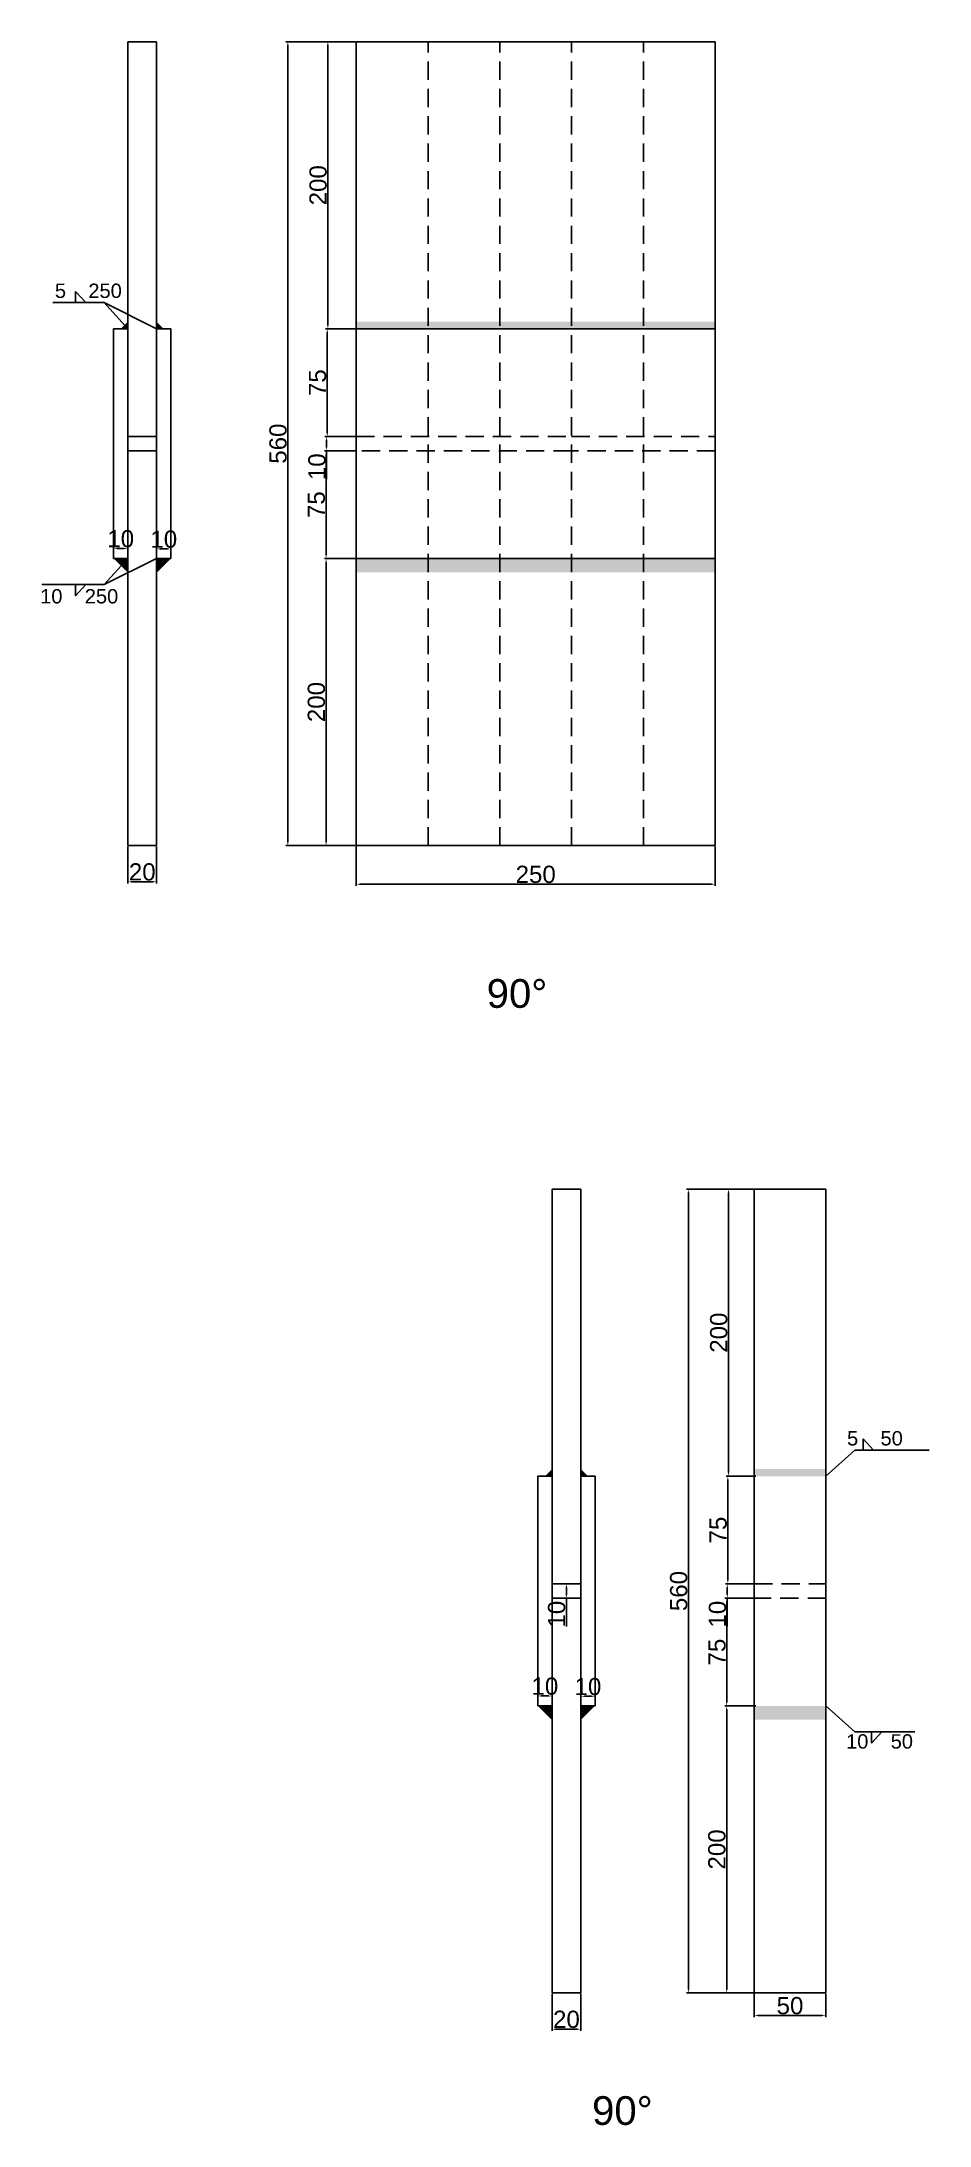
# Model space of a CAD drawing. Header units: millimetres. Extents: x 1455 to 24185, y -7314 to 4772.
# Drawn here: x 15254 to 15872, y -6261 to -4809 of the extents above; entities that cross this region are included whole.
import ezdxf

# ---------------------------------------------------------------- set-up
doc = ezdxf.new("R2010")
doc.units = ezdxf.units.MM
doc.linetypes.add('DASHED', pattern=[19.05, 12.7, -6.35])
doc.layers.add('焊缝', color=250, linetype='Continuous')
doc.styles.get("Standard").update_dxf_attribs({"font": 'arial.ttf'})
doc.dimstyles.new('ISO-25-JHF', dxfattribs={"dimtxt": 12, "dimasz": 2.5, "dimexe": 1.25, "dimexo": 0.625, "dimtad": 1, "dimtxsty": 'Standard', "dimcen": 2.5, "dimadec": 0, "dimazin": 0, "dimtfac": 1, "dimtmove": 0, "dimatfit": 3, "dimfxl": 1, "dimarcsym": 0})

msp = doc.modelspace()

# ---------------------------------------------------------------- texts
for s, width, insert, char_height, attachment_point in [('5    250', 68.30832, (15263.361, -4977.91), 10, 1), ('\\pt0;10    250', 68.30832, (15253.1, -5200.861), 10, 7), ('90° ', 70.10425, (15564.041, -5462.414), 20, 1), ('5    50', 68.30832, (15815.025, -5777.291), 10, 1), ('10    50', 68.30832, (15814.332, -5998.577), 10, 7), ('90° ', 70.10425, (15637.45, -6240.603), 20, 1)]:
    msp.add_mtext_dynamic_manual_height_columns(s, width=width, gutter_width=12.5, heights=[0], dxfattribs=dict(insert=insert, char_height=char_height, attachment_point=attachment_point))

# ---------------------------------------------------------------- blocks, each defined once
blk = doc.blocks.new('*D2009')
at = {"color": 0, "lineweight": -2, "transparency": 16777216}
for p, q in [((15751.6, -5608.7), (15731.2, -5608.7)), ((15732.4, -5611.2), (15732.4, -5806.2)), ((15751.6, -5808.7), (15731.2, -5808.7))]:
    blk.add_line(p, q, dxfattribs=at)
at = {"color": 0, "transparency": 16777216}
for points in [[(15732, -5611.2), (15732.9, -5611.2), (15732.4, -5608.7)], [(15732, -5806.2), (15732.9, -5806.2), (15732.4, -5808.7)]]:
    blk.add_solid(points, dxfattribs=at)
at = {"layer": 'Defpoints', "color": 0, "transparency": 16777216}
for p in [(15752.2, -5608.7), (15732.4, -5808.7), (15752.2, -5808.7)]:
    blk.add_point(p, dxfattribs=at)
at = {"color": 0, "transparency": 16777216, "insert": (15725.7, -5708.7), "char_height": 12, "attachment_point": 5, "rotation": 90}
blk.add_mtext('200', dxfattribs=at)
blk = doc.blocks.new('*D2010')
at = {"color": 0, "lineweight": -2, "transparency": 16777216}
for p, q in [((15751.6, -5808.7), (15730.8, -5808.7)), ((15732, -5811.2), (15732, -5881.2)), ((15751.6, -5883.7), (15730.8, -5883.7))]:
    blk.add_line(p, q, dxfattribs=at)
at = {"color": 0, "transparency": 16777216}
for points in [[(15731.6, -5811.2), (15732.4, -5811.2), (15732, -5808.7)], [(15731.6, -5881.2), (15732.4, -5881.2), (15732, -5883.7)]]:
    blk.add_solid(points, dxfattribs=at)
at = {"layer": 'Defpoints', "color": 0, "transparency": 16777216}
for p in [(15752.2, -5808.7), (15732, -5883.7), (15752.2, -5883.7)]:
    blk.add_point(p, dxfattribs=at)
at = {"color": 0, "transparency": 16777216, "insert": (15725.3, -5846.2), "char_height": 12, "attachment_point": 5, "rotation": 90}
blk.add_mtext('75', dxfattribs=at)
blk = doc.blocks.new('*D2011')
at = {"color": 0, "lineweight": -2, "transparency": 16777216}
for p, q in [((15751.6, -5883.7), (15730.4, -5883.7)), ((15731.6, -5886.2), (15731.6, -5891.2)), ((15751.6, -5893.7), (15730.4, -5893.7)), ((15731.6, -5893.7), (15731.6, -5913.4))]:
    blk.add_line(p, q, dxfattribs=at)
at = {"color": 0, "transparency": 16777216}
for points in [[(15731.2, -5886.2), (15732, -5886.2), (15731.6, -5883.7)], [(15731.2, -5891.2), (15732, -5891.2), (15731.6, -5893.7)]]:
    blk.add_solid(points, dxfattribs=at)
at = {"layer": 'Defpoints', "color": 0, "transparency": 16777216}
for p in [(15752.2, -5883.7), (15731.6, -5893.7), (15752.2, -5893.7)]:
    blk.add_point(p, dxfattribs=at)
at = {"color": 0, "transparency": 16777216, "insert": (15724.8, -5904.8), "char_height": 12, "attachment_point": 5, "rotation": 90}
blk.add_mtext('10', dxfattribs=at)
blk = doc.blocks.new('*D2012')
at = {"color": 0, "lineweight": -2, "transparency": 16777216}
for p, q in [((15751.6, -5893.7), (15729.9, -5893.7)), ((15731.2, -5896.2), (15731.2, -5966.2)), ((15751.6, -5968.7), (15729.9, -5968.7))]:
    blk.add_line(p, q, dxfattribs=at)
at = {"color": 0, "transparency": 16777216}
for points in [[(15730.8, -5896.2), (15731.6, -5896.2), (15731.2, -5893.7)], [(15730.8, -5966.2), (15731.6, -5966.2), (15731.2, -5968.7)]]:
    blk.add_solid(points, dxfattribs=at)
at = {"layer": 'Defpoints', "color": 0, "transparency": 16777216}
for p in [(15752.2, -5893.7), (15731.2, -5968.7), (15752.2, -5968.7)]:
    blk.add_point(p, dxfattribs=at)
at = {"color": 0, "transparency": 16777216, "insert": (15724.5, -5931.2), "char_height": 12, "attachment_point": 5, "rotation": 90}
blk.add_mtext('75', dxfattribs=at)
blk = doc.blocks.new('*D2013')
at = {"color": 0, "lineweight": -2, "transparency": 16777216}
for p, q in [((15751.6, -5968.7), (15729.9, -5968.7)), ((15731.2, -5971.2), (15731.2, -6166.2)), ((15751.6, -6168.7), (15729.9, -6168.7))]:
    blk.add_line(p, q, dxfattribs=at)
at = {"color": 0, "transparency": 16777216}
for points in [[(15730.8, -5971.2), (15731.6, -5971.2), (15731.2, -5968.7)], [(15730.8, -6166.2), (15731.6, -6166.2), (15731.2, -6168.7)]]:
    blk.add_solid(points, dxfattribs=at)
at = {"layer": 'Defpoints', "color": 0, "transparency": 16777216}
for p in [(15752.2, -5968.7), (15731.2, -6168.7), (15752.2, -6168.7)]:
    blk.add_point(p, dxfattribs=at)
at = {"color": 0, "transparency": 16777216, "insert": (15724.4, -6068.7), "char_height": 12, "attachment_point": 5, "rotation": 90}
blk.add_mtext('200', dxfattribs=at)
blk = doc.blocks.new('*D2014')
at = {"color": 0, "lineweight": -2, "transparency": 16777216}
for p, q in [((15751.6, -5608.7), (15703.3, -5608.7)), ((15704.5, -5611.2), (15704.5, -6166.2)), ((15751.6, -6168.7), (15703.3, -6168.7))]:
    blk.add_line(p, q, dxfattribs=at)
at = {"color": 0, "transparency": 16777216}
for points in [[(15704.1, -5611.2), (15704.9, -5611.2), (15704.5, -5608.7)], [(15704.1, -6166.2), (15704.9, -6166.2), (15704.5, -6168.7)]]:
    blk.add_solid(points, dxfattribs=at)
at = {"layer": 'Defpoints', "color": 0, "transparency": 16777216}
for p in [(15752.2, -5608.7), (15704.5, -6168.7), (15752.2, -6168.7)]:
    blk.add_point(p, dxfattribs=at)
at = {"color": 0, "transparency": 16777216, "insert": (15697.8, -5888.7), "char_height": 12, "attachment_point": 5, "rotation": 90}
blk.add_mtext('560', dxfattribs=at)
blk = doc.blocks.new('*D2015')
at = {"color": 0, "lineweight": -2, "transparency": 16777216}
for p, q in [((15750.3, -6169.3), (15750.3, -6185.6)), ((15800.3, -6169.3), (15800.3, -6185.6)), ((15752.8, -6184.3), (15797.8, -6184.3))]:
    blk.add_line(p, q, dxfattribs=at)
at = {"color": 0, "transparency": 16777216}
for points in [[(15752.8, -6183.9), (15752.8, -6184.7), (15750.3, -6184.3)], [(15797.8, -6183.9), (15797.8, -6184.7), (15800.3, -6184.3)]]:
    blk.add_solid(points, dxfattribs=at)
at = {"layer": 'Defpoints', "color": 0, "transparency": 16777216}
for p in [(15750.3, -6168.7), (15800.3, -6168.7), (15800.3, -6184.3)]:
    blk.add_point(p, dxfattribs=at)
at = {"color": 0, "transparency": 16777216, "insert": (15775.3, -6177.6), "char_height": 12, "attachment_point": 5}
blk.add_mtext('50', dxfattribs=at)
blk = doc.blocks.new('*D2400')
at = {"color": 0, "lineweight": -2, "transparency": 16777216}
for p, q in [((15609.6, -6169.3), (15609.6, -6195.1)), ((15629.6, -6169.3), (15629.6, -6195.1)), ((15612.1, -6193.9), (15627.1, -6193.9))]:
    blk.add_line(p, q, dxfattribs=at)
at = {"color": 0, "transparency": 16777216}
for points in [[(15612.1, -6193.5), (15612.1, -6194.3), (15609.6, -6193.9)], [(15627.1, -6193.5), (15627.1, -6194.3), (15629.6, -6193.9)]]:
    blk.add_solid(points, dxfattribs=at)
at = {"layer": 'Defpoints', "color": 0, "transparency": 16777216}
for p in [(15609.6, -6168.7), (15629.6, -6168.7), (15629.6, -6193.9)]:
    blk.add_point(p, dxfattribs=at)
at = {"color": 0, "transparency": 16777216, "insert": (15619.6, -6187.1), "char_height": 12, "attachment_point": 5}
blk.add_mtext('20', dxfattribs=at)
blk = doc.blocks.new('*D2401')
at = {"color": 0, "lineweight": -2, "transparency": 16777216}
for p, q in [((15599.6, -5968), (15599.6, -5960.5)), ((15602.1, -5961.8), (15607.1, -5961.8)), ((15609.6, -5968), (15609.6, -5960.5))]:
    blk.add_line(p, q, dxfattribs=at)
at = {"color": 0, "transparency": 16777216}
for points in [[(15602.1, -5961.4), (15602.1, -5962.2), (15599.6, -5961.8)], [(15607.1, -5961.4), (15607.1, -5962.2), (15609.6, -5961.8)]]:
    blk.add_solid(points, dxfattribs=at)
at = {"layer": 'Defpoints', "color": 0, "transparency": 16777216}
for p in [(15609.6, -5961.8), (15599.6, -5968.7), (15609.6, -5968.7)]:
    blk.add_point(p, dxfattribs=at)
at = {"color": 0, "transparency": 16777216, "insert": (15604.6, -5955), "char_height": 12, "attachment_point": 5}
blk.add_mtext('10', dxfattribs=at)
blk = doc.blocks.new('*D2402')
at = {"color": 0, "lineweight": -2, "transparency": 16777216}
for p, q in [((15629.6, -5968), (15629.6, -5960.8)), ((15632.1, -5962), (15637.1, -5962)), ((15639.6, -5968), (15639.6, -5960.8))]:
    blk.add_line(p, q, dxfattribs=at)
at = {"color": 0, "transparency": 16777216}
for points in [[(15632.1, -5961.6), (15632.1, -5962.4), (15629.6, -5962)], [(15637.1, -5961.6), (15637.1, -5962.4), (15639.6, -5962)]]:
    blk.add_solid(points, dxfattribs=at)
at = {"layer": 'Defpoints', "color": 0, "transparency": 16777216}
for p in [(15639.6, -5962), (15629.6, -5968.7), (15639.6, -5968.7)]:
    blk.add_point(p, dxfattribs=at)
at = {"color": 0, "transparency": 16777216, "insert": (15634.6, -5955.3), "char_height": 12, "attachment_point": 5}
blk.add_mtext('10', dxfattribs=at)
blk = doc.blocks.new('*D2406')
at = {"color": 0, "lineweight": -2, "transparency": 16777216}
for p, q in [((15628.9, -5883.7), (15618.3, -5883.7)), ((15619.6, -5886.2), (15619.6, -5891.2)), ((15628.9, -5893.7), (15618.3, -5893.7)), ((15619.6, -5893.7), (15619.6, -5913.4))]:
    blk.add_line(p, q, dxfattribs=at)
at = {"color": 0, "transparency": 16777216}
for points in [[(15619.1, -5886.2), (15620, -5886.2), (15619.6, -5883.7)], [(15619.1, -5891.2), (15620, -5891.2), (15619.6, -5893.7)]]:
    blk.add_solid(points, dxfattribs=at)
at = {"layer": 'Defpoints', "color": 0, "transparency": 16777216}
for p in [(15629.6, -5883.7), (15619.6, -5893.7), (15629.6, -5893.7)]:
    blk.add_point(p, dxfattribs=at)
at = {"color": 0, "transparency": 16777216, "insert": (15612.8, -5904.8), "char_height": 12, "attachment_point": 5, "rotation": 90}
blk.add_mtext('10', dxfattribs=at)
blk = doc.blocks.new('*D2796')
at = {"color": 0, "lineweight": -2, "transparency": 16777216}
for p, q in [((15473.2, -5370), (15473.2, -5397.5)), ((15723.2, -5370), (15723.2, -5397.5)), ((15475.7, -5396.3), (15720.7, -5396.3))]:
    blk.add_line(p, q, dxfattribs=at)
at = {"color": 0, "transparency": 16777216}
for points in [[(15475.7, -5395.9), (15475.7, -5396.7), (15473.2, -5396.3)], [(15720.7, -5395.9), (15720.7, -5396.7), (15723.2, -5396.3)]]:
    blk.add_solid(points, dxfattribs=at)
at = {"layer": 'Defpoints', "color": 0, "transparency": 16777216}
for p in [(15473.2, -5369.4), (15723.2, -5369.4), (15723.2, -5396.3)]:
    blk.add_point(p, dxfattribs=at)
at = {"color": 0, "transparency": 16777216, "insert": (15598.2, -5389.5), "char_height": 12, "attachment_point": 5}
blk.add_mtext('250', dxfattribs=at)
blk = doc.blocks.new('*D2797')
at = {"color": 0, "lineweight": -2, "transparency": 16777216}
for p, q in [((15472.6, -4809.4), (15452.2, -4809.4)), ((15453.5, -4811.9), (15453.5, -5006.9)), ((15472.6, -5009.4), (15452.2, -5009.4))]:
    blk.add_line(p, q, dxfattribs=at)
at = {"color": 0, "transparency": 16777216}
for points in [[(15453, -4811.9), (15453.9, -4811.9), (15453.5, -4809.4)], [(15453, -5006.9), (15453.9, -5006.9), (15453.5, -5009.4)]]:
    blk.add_solid(points, dxfattribs=at)
at = {"layer": 'Defpoints', "color": 0, "transparency": 16777216}
for p in [(15473.2, -4809.4), (15453.5, -5009.4), (15473.2, -5009.4)]:
    blk.add_point(p, dxfattribs=at)
at = {"color": 0, "transparency": 16777216, "insert": (15446.7, -4909.4), "char_height": 12, "attachment_point": 5, "rotation": 90}
blk.add_mtext('200', dxfattribs=at)
blk = doc.blocks.new('*D2798')
at = {"color": 0, "lineweight": -2, "transparency": 16777216}
for p, q in [((15472.6, -5009.4), (15451.8, -5009.4)), ((15453, -5011.9), (15453, -5081.9)), ((15472.6, -5084.4), (15451.8, -5084.4))]:
    blk.add_line(p, q, dxfattribs=at)
at = {"color": 0, "transparency": 16777216}
for points in [[(15452.6, -5011.9), (15453.5, -5011.9), (15453, -5009.4)], [(15452.6, -5081.9), (15453.5, -5081.9), (15453, -5084.4)]]:
    blk.add_solid(points, dxfattribs=at)
at = {"layer": 'Defpoints', "color": 0, "transparency": 16777216}
for p in [(15473.2, -5009.4), (15453, -5084.4), (15473.2, -5084.4)]:
    blk.add_point(p, dxfattribs=at)
at = {"color": 0, "transparency": 16777216, "insert": (15446.3, -5046.9), "char_height": 12, "attachment_point": 5, "rotation": 90}
blk.add_mtext('75', dxfattribs=at)
blk = doc.blocks.new('*D2799')
at = {"color": 0, "lineweight": -2, "transparency": 16777216}
for p, q in [((15472.6, -5084.4), (15451.4, -5084.4)), ((15472.6, -5094.4), (15451.4, -5094.4)), ((15452.6, -5086.9), (15452.6, -5091.9)), ((15452.6, -5094.4), (15452.6, -5114.1))]:
    blk.add_line(p, q, dxfattribs=at)
at = {"color": 0, "transparency": 16777216}
for points in [[(15452.2, -5086.9), (15453, -5086.9), (15452.6, -5084.4)], [(15452.2, -5091.9), (15453, -5091.9), (15452.6, -5094.4)]]:
    blk.add_solid(points, dxfattribs=at)
at = {"layer": 'Defpoints', "color": 0, "transparency": 16777216}
for p in [(15452.6, -5094.4), (15473.2, -5084.4), (15473.2, -5094.4)]:
    blk.add_point(p, dxfattribs=at)
at = {"color": 0, "transparency": 16777216, "insert": (15445.9, -5105.5), "char_height": 12, "attachment_point": 5, "rotation": 90}
blk.add_mtext('10', dxfattribs=at)
blk = doc.blocks.new('*D2800')
at = {"color": 0, "lineweight": -2, "transparency": 16777216}
for p, q in [((15472.6, -5094.4), (15451, -5094.4)), ((15452.2, -5096.9), (15452.2, -5166.9)), ((15472.6, -5169.4), (15451, -5169.4))]:
    blk.add_line(p, q, dxfattribs=at)
at = {"color": 0, "transparency": 16777216}
for points in [[(15451.8, -5096.9), (15452.6, -5096.9), (15452.2, -5094.4)], [(15451.8, -5166.9), (15452.6, -5166.9), (15452.2, -5169.4)]]:
    blk.add_solid(points, dxfattribs=at)
at = {"layer": 'Defpoints', "color": 0, "transparency": 16777216}
for p in [(15473.2, -5094.4), (15452.2, -5169.4), (15473.2, -5169.4)]:
    blk.add_point(p, dxfattribs=at)
at = {"color": 0, "transparency": 16777216, "insert": (15445.5, -5131.9), "char_height": 12, "attachment_point": 5, "rotation": 90}
blk.add_mtext('75', dxfattribs=at)
blk = doc.blocks.new('*D2801')
at = {"color": 0, "lineweight": -2, "transparency": 16777216}
for p, q in [((15472.6, -5169.4), (15451, -5169.4)), ((15452.2, -5171.9), (15452.2, -5366.9)), ((15472.6, -5369.4), (15451, -5369.4))]:
    blk.add_line(p, q, dxfattribs=at)
at = {"color": 0, "transparency": 16777216}
for points in [[(15451.8, -5171.9), (15452.6, -5171.9), (15452.2, -5169.4)], [(15451.8, -5366.9), (15452.6, -5366.9), (15452.2, -5369.4)]]:
    blk.add_solid(points, dxfattribs=at)
at = {"layer": 'Defpoints', "color": 0, "transparency": 16777216}
for p in [(15473.2, -5169.4), (15452.2, -5369.4), (15473.2, -5369.4)]:
    blk.add_point(p, dxfattribs=at)
at = {"color": 0, "transparency": 16777216, "insert": (15445.5, -5269.4), "char_height": 12, "attachment_point": 5, "rotation": 90}
blk.add_mtext('200', dxfattribs=at)
blk = doc.blocks.new('*D2802')
at = {"color": 0, "lineweight": -2, "transparency": 16777216}
for p, q in [((15472.6, -4809.4), (15424.3, -4809.4)), ((15425.6, -4811.9), (15425.6, -5366.9)), ((15472.6, -5369.4), (15424.3, -5369.4))]:
    blk.add_line(p, q, dxfattribs=at)
at = {"color": 0, "transparency": 16777216}
for points in [[(15425.1, -4811.9), (15426, -4811.9), (15425.6, -4809.4)], [(15425.1, -5366.9), (15426, -5366.9), (15425.6, -5369.4)]]:
    blk.add_solid(points, dxfattribs=at)
at = {"layer": 'Defpoints', "color": 0, "transparency": 16777216}
for p in [(15473.2, -4809.4), (15425.6, -5369.4), (15473.2, -5369.4)]:
    blk.add_point(p, dxfattribs=at)
at = {"color": 0, "transparency": 16777216, "insert": (15418.8, -5089.4), "char_height": 12, "attachment_point": 5, "rotation": 90}
blk.add_mtext('560', dxfattribs=at)
blk = doc.blocks.new('*D2806')
at = {"color": 0, "lineweight": -2, "transparency": 16777216}
for p, q in [((15314.2, -5370), (15314.2, -5395.8)), ((15334.2, -5370), (15334.2, -5395.8)), ((15316.7, -5394.6), (15331.7, -5394.6))]:
    blk.add_line(p, q, dxfattribs=at)
at = {"color": 0, "transparency": 16777216}
for points in [[(15316.7, -5394.2), (15316.7, -5395), (15314.2, -5394.6)], [(15331.7, -5394.2), (15331.7, -5395), (15334.2, -5394.6)]]:
    blk.add_solid(points, dxfattribs=at)
at = {"layer": 'Defpoints', "color": 0, "transparency": 16777216}
for p in [(15314.2, -5369.4), (15334.2, -5369.4), (15334.2, -5394.6)]:
    blk.add_point(p, dxfattribs=at)
at = {"color": 0, "transparency": 16777216, "insert": (15324.2, -5387.8), "char_height": 12, "attachment_point": 5}
blk.add_mtext('20', dxfattribs=at)
blk = doc.blocks.new('*D2807')
at = {"color": 0, "lineweight": -2, "transparency": 16777216}
for p, q in [((15304.2, -5168.8), (15304.2, -5161.2)), ((15306.7, -5162.5), (15311.7, -5162.5)), ((15314.2, -5168.8), (15314.2, -5161.2))]:
    blk.add_line(p, q, dxfattribs=at)
at = {"color": 0, "transparency": 16777216}
for points in [[(15306.7, -5162.1), (15306.7, -5162.9), (15304.2, -5162.5)], [(15311.7, -5162.1), (15311.7, -5162.9), (15314.2, -5162.5)]]:
    blk.add_solid(points, dxfattribs=at)
at = {"layer": 'Defpoints', "color": 0, "transparency": 16777216}
for p in [(15314.2, -5162.5), (15304.2, -5169.4), (15314.2, -5169.4)]:
    blk.add_point(p, dxfattribs=at)
at = {"color": 0, "transparency": 16777216, "insert": (15309.2, -5155.7), "char_height": 12, "attachment_point": 5}
blk.add_mtext('10', dxfattribs=at)
blk = doc.blocks.new('*D2808')
at = {"color": 0, "lineweight": -2, "transparency": 16777216}
for p, q in [((15334.2, -5168.8), (15334.2, -5161.5)), ((15336.7, -5162.7), (15341.7, -5162.7)), ((15344.2, -5168.8), (15344.2, -5161.5))]:
    blk.add_line(p, q, dxfattribs=at)
at = {"color": 0, "transparency": 16777216}
for points in [[(15336.7, -5162.3), (15336.7, -5163.1), (15334.2, -5162.7)], [(15341.7, -5162.3), (15341.7, -5163.1), (15344.2, -5162.7)]]:
    blk.add_solid(points, dxfattribs=at)
at = {"layer": 'Defpoints', "color": 0, "transparency": 16777216}
for p in [(15344.2, -5162.7), (15334.2, -5169.4), (15344.2, -5169.4)]:
    blk.add_point(p, dxfattribs=at)
at = {"color": 0, "transparency": 16777216, "insert": (15339.2, -5156), "char_height": 12, "attachment_point": 5}
blk.add_mtext('10', dxfattribs=at)

# ---------------------------------------------------------------- dimensions: what is measured, and where the dimension line sits
for p1, p2, distance, picture, middle in [((15473.208, -4809.378), (15473.208, -5369.378), -47.646, '*D2802', (15418.81, -5089.378)), ((15473.208, -4809.378), (15473.208, -5009.378), -19.743, '*D2797', (15446.713, -4909.378)), ((15473.208, -5009.378), (15473.208, -5084.378), -20.16, '*D2798', (15446.321, -5046.878)), ((15473.208, -5094.378), (15473.208, -5169.378), -20.993, '*D2800', (15445.487, -5131.878)), ((15473.208, -5084.378), (15473.208, -5094.378), -20.577, '*D2799', (15445.879, -5105.512)), ((15473.208, -5169.378), (15473.208, -5369.378), -20.993, '*D2801', (15445.463, -5269.378)), ((15473.208, -5369.378), (15723.208, -5369.378), -26.894, '*D2796', (15598.208, -5389.52)), ((15752.178, -5608.674), (15752.178, -6168.674), -47.646, '*D2014', (15697.78, -5888.674)), ((15752.178, -5608.674), (15752.178, -5808.674), -19.743, '*D2009', (15725.683, -5708.674)), ((15752.178, -5808.674), (15752.178, -5883.674), -20.16, '*D2010', (15725.29, -5846.174)), ((15629.566, -5883.674), (15629.566, -5893.674), -10, '*D2406', (15612.814, -5904.809)), ((15752.178, -5883.674), (15752.178, -5893.674), -20.577, '*D2011', (15724.849, -5904.809)), ((15752.178, -5893.674), (15752.178, -5968.674), -20.993, '*D2012', (15724.457, -5931.174)), ((15752.178, -5968.674), (15752.178, -6168.674), -20.993, '*D2013', (15724.433, -6068.674)), ((15750.295, -6168.674), (15800.295, -6168.674), -15.639, '*D2015', (15775.295, -6177.562))]:
    dim = msp.add_aligned_dim(p1=p1, p2=p2, distance=distance, dimstyle='ISO-25-JHF')
    dim.commit()
    dim.dimension.update_dxf_attribs({"geometry": picture, "text_midpoint": middle})
for base, p1, p2, picture, middle in [((15314.159, -5162.495), (15304.159, -5169.378), (15314.159, -5169.378), '*D2807', (15309.159, -5162.495)), ((15344.159, -5162.709), (15334.159, -5169.378), (15344.159, -5169.378), '*D2808', (15339.159, -5162.709)), ((15334.159, -5394.576), (15314.159, -5369.378), (15334.159, -5369.378), '*D2806', (15324.159, -5394.576)), ((15609.566, -5961.792), (15599.566, -5968.674), (15609.566, -5968.674), '*D2401', (15604.566, -5961.792)), ((15639.566, -5962.006), (15629.566, -5968.674), (15639.566, -5968.674), '*D2402', (15634.566, -5962.006)), ((15629.566, -6193.873), (15609.566, -6168.674), (15629.566, -6168.674), '*D2400', (15619.566, -6193.873))]:
    dim = msp.add_linear_dim(base=base, p1=p1, p2=p2, angle=0, dimstyle='ISO-25-JHF')
    dim.commit()
    dim.dimension.update_dxf_attribs({"geometry": picture, "text_midpoint": middle, "dimtype": 161})

# ---------------------------------------------------------------- hatches: boundary and pattern name
at = {"layer": '焊缝'}
h = msp.add_hatch(color=250, dxfattribs=at)
h.dxf.hatch_style = 1
h.paths.add_polyline_path([(15314.159, -5004.378), (15309.159, -5009.378), (15314.159, -5009.378)])
h = msp.add_hatch(color=250, dxfattribs=at)
h.dxf.hatch_style = 1
h.paths.add_polyline_path([(15334.159, -5004.378), (15339.159, -5009.378), (15334.159, -5009.378)])
h = msp.add_hatch(color=250, dxfattribs=at)
h.dxf.hatch_style = 1
h.paths.add_polyline_path([(15473.208, -5004.33), (15473.208, -5009.33), (15723.208, -5009.33), (15723.208, -5004.33)])
h = msp.add_hatch(color=250, dxfattribs=at)
h.dxf.hatch_style = 1
h.paths.add_polyline_path([(15314.159, -5179.378), (15304.159, -5169.378), (15314.159, -5169.378)])
h = msp.add_hatch(color=250, dxfattribs=at)
h.dxf.hatch_style = 1
h.paths.add_polyline_path([(15334.159, -5179.378), (15344.159, -5169.378), (15334.159, -5169.378)])
h = msp.add_hatch(color=250, dxfattribs=at)
h.dxf.hatch_style = 1
h.paths.add_polyline_path([(15473.208, -5168.948), (15473.208, -5178.948), (15723.208, -5178.948), (15723.208, -5168.948)])
h = msp.add_hatch(color=250, dxfattribs=at)
h.dxf.hatch_style = 1
h.paths.add_polyline_path([(15609.566, -5803.674), (15604.566, -5808.674), (15609.566, -5808.674)])
h = msp.add_hatch(color=250, dxfattribs=at)
h.dxf.hatch_style = 1
h.paths.add_polyline_path([(15629.566, -5803.674), (15634.566, -5808.674), (15629.566, -5808.674)])
h = msp.add_hatch(color=250, dxfattribs=at)
h.dxf.hatch_style = 1
h.paths.add_polyline_path([(15750.295, -5803.626), (15750.295, -5808.674), (15800.295, -5808.674), (15800.295, -5803.626)])
h = msp.add_hatch(color=250, dxfattribs=at)
h.dxf.hatch_style = 1
h.paths.add_polyline_path([(15609.566, -5978.674), (15599.566, -5968.674), (15609.566, -5968.674)])
h = msp.add_hatch(color=250, dxfattribs=at)
h.dxf.hatch_style = 1
h.paths.add_polyline_path([(15629.566, -5978.674), (15639.566, -5968.674), (15629.566, -5968.674)])
h = msp.add_hatch(color=250, dxfattribs=at)
h.dxf.hatch_style = 1
h.paths.add_polyline_path([(15750.295, -5968.674), (15750.295, -5978.244), (15800.295, -5978.244), (15800.295, -5968.674)])

# ---------------------------------------------------------------- linework, layer by layer
for p, q in [((15314.159, -4809.378), (15334.159, -4809.378)), ((15314.159, -4809.378), (15314.159, -5084.378)), ((15334.159, -4809.378), (15334.159, -5084.378)), ((15473.208, -4809.378), (15623.208, -4809.378)), ((15473.208, -5369.378), (15473.208, -4809.378)), ((15523.208, -4809.378), (15623.208, -4809.378)), ((15623.208, -4809.378), (15723.208, -4809.378)), ((15723.208, -4809.378), (15723.208, -5369.378)), ((15723.208, -5369.378), (15723.208, -4809.378)), ((15297.768, -4991.188), (15261.864, -4991.188)), ((15277.655, -4991.188), (15277.655, -4983.424)), ((15277.655, -4983.424), (15284.887, -4991.188)), ((15314.159, -5009.378), (15297.768, -4991.188)), ((15297.768, -4991.188), (15334.159, -5009.378)), ((15314.159, -5009.378), (15304.159, -5009.378)), ((15304.159, -5009.378), (15304.159, -5169.378)), ((15309.159, -5009.378), (15314.159, -5009.378)), ((15334.159, -5009.378), (15344.159, -5009.378)), ((15344.159, -5009.378), (15344.159, -5169.378)), ((15473.208, -5009.378), (15523.208, -5009.378)), ((15523.208, -5009.378), (15623.208, -5009.378)), ((15623.208, -5009.378), (15723.208, -5009.378)), ((15334.159, -5084.378), (15314.159, -5084.378)), ((15314.159, -5084.378), (15314.159, -5094.378)), ((15334.159, -5094.378), (15314.159, -5094.378)), ((15314.159, -5369.378), (15314.159, -5094.378)), ((15334.159, -5084.378), (15334.159, -5094.378)), ((15334.159, -5369.378), (15334.159, -5094.378)), ((15314.159, -5169.378), (15297.768, -5187.568)), ((15297.768, -5187.568), (15334.159, -5169.378)), ((15304.159, -5169.378), (15314.159, -5169.378)), ((15344.159, -5169.378), (15334.159, -5169.378)), ((15523.208, -5169.378), (15473.208, -5169.378)), ((15623.208, -5169.378), (15523.208, -5169.378)), ((15723.208, -5169.378), (15623.208, -5169.378)), ((15297.768, -5187.568), (15254.186, -5187.568)), ((15277.655, -5187.568), (15277.655, -5195.332)), ((15277.655, -5195.332), (15284.887, -5187.568)), ((15314.159, -5369.378), (15334.159, -5369.378)), ((15723.208, -5369.378), (15473.208, -5369.378)), ((15609.566, -5608.674), (15629.566, -5608.674)), ((15609.566, -5608.674), (15609.566, -5883.674)), ((15629.566, -5608.674), (15629.566, -5883.674)), ((15750.295, -5608.674), (15800.295, -5608.674)), ((15750.295, -6168.674), (15750.295, -5608.674)), ((15800.295, -5608.674), (15800.295, -6168.674)), ((15800.295, -6168.674), (15800.295, -5608.674)), ((15800.295, -5808.674), (15820.55, -5790.485)), ((15872.308, -5790.485), (15820.55, -5790.485)), ((15826.2, -5790.485), (15826.2, -5782.72)), ((15826.2, -5782.72), (15833.432, -5790.485)), ((15609.566, -5808.674), (15599.566, -5808.674)), ((15599.566, -5808.674), (15599.566, -5968.674)), ((15604.566, -5808.674), (15609.566, -5808.674)), ((15629.566, -5808.674), (15639.566, -5808.674)), ((15639.566, -5808.674), (15639.566, -5968.674)), ((15629.566, -5883.674), (15609.566, -5883.674)), ((15609.566, -5883.674), (15609.566, -5893.674)), ((15629.566, -5883.674), (15629.566, -5893.674)), ((15629.566, -5893.674), (15609.566, -5893.674)), ((15609.566, -6168.674), (15609.566, -5893.674)), ((15629.566, -6168.674), (15629.566, -5893.674)), ((15599.566, -5968.674), (15609.566, -5968.674)), ((15639.566, -5968.674), (15629.566, -5968.674)), ((15800.295, -5968.674), (15820.55, -5986.864)), ((15862.158, -5986.864), (15820.55, -5986.864)), ((15832.033, -5986.864), (15832.033, -5994.629)), ((15832.033, -5994.629), (15839.265, -5986.864)), ((15609.566, -6168.674), (15629.566, -6168.674)), ((15800.295, -6168.674), (15750.295, -6168.674))]:
    msp.add_line(p, q)
at = {"linetype": 'DASHED'}
for p, q in [((15523.208, -5369.378), (15523.208, -4809.378)), ((15573.208, -5369.378), (15573.208, -4809.378)), ((15623.208, -5369.378), (15623.208, -4809.378)), ((15673.208, -5369.378), (15673.208, -4809.378)), ((15473.208, -5084.378), (15623.208, -5084.378)), ((15623.208, -5094.378), (15473.208, -5094.378)), ((15623.208, -5084.378), (15723.208, -5084.378)), ((15723.208, -5094.378), (15623.208, -5094.378)), ((15750.295, -5883.674), (15800.295, -5883.674)), ((15800.295, -5893.674), (15750.295, -5893.674))]:
    msp.add_line(p, q, dxfattribs=at)

msp.set_redraw_order([(e.dxf.handle, doc.entitydb.next_handle()) for e in msp.query("TEXT MTEXT ATTDEF DIMENSION ARC_DIMENSION")])  # texts and dimensions are drawn at this point

doc.saveas('drawing.dxf')
